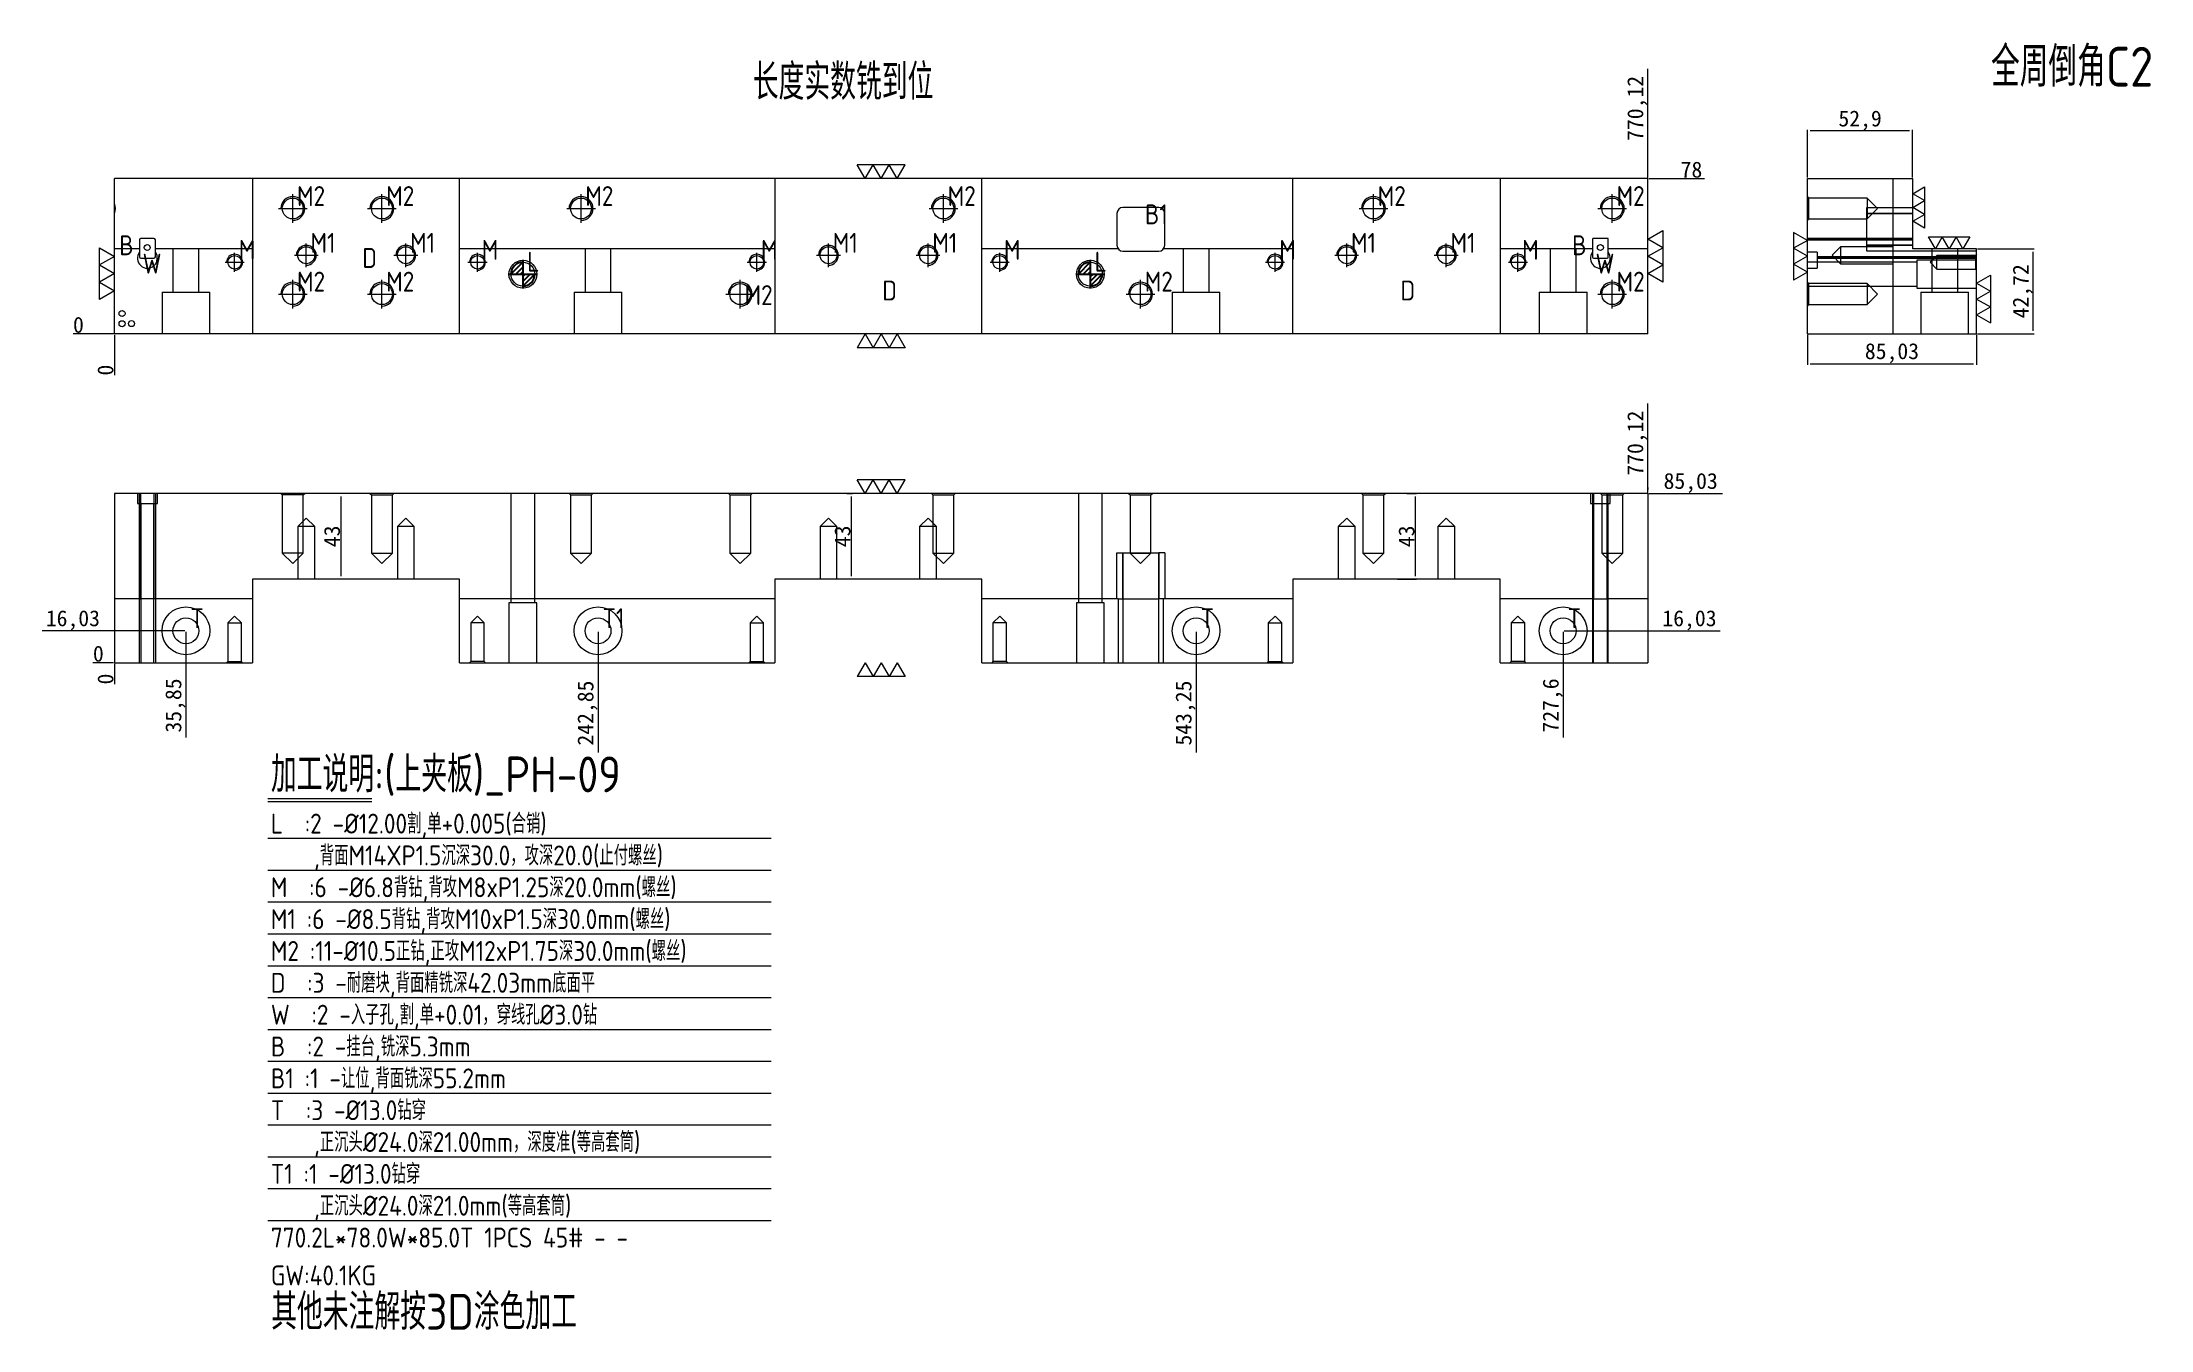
# Model space of a CAD drawing. Header units: millimetres. Extents: x 16975 to 18034, y 65591 to 66238.
import ezdxf

# ---------------------------------------------------------------- set-up
doc = ezdxf.new("R2010")
doc.units = ezdxf.units.MM
doc.linetypes.add('CENTER', pattern=[0])
doc.linetypes.add('DASHED', pattern=[0])
doc.layers.add('dim', color=4, linetype='Continuous')
doc.layers.add('dim_temp', color=161, linetype='Continuous', lineweight=9)
doc.layers.add('PH', color=7, linetype='Continuous', true_color=0xffffff)
doc.layers.add('U1', color=7, linetype='Continuous', true_color=0xffffff)
doc.styles.add('_PUG_ERP', font='txt')
doc.styles.add('gbenor', font='gbenor.shx', dxfattribs={"bigfont": 'gbcbig'})
doc.dimstyles.new('_PUG_ERP', dxfattribs={"dimtxt": 8, "dimasz": 1.5, "dimexe": 0.5, "dimexo": 0.5, "dimgap": 0.5, "dimtad": 1, "dimtxsty": '_PUG_ERP', "dimblk": 'CLOSEDBLANK', "dimcen": 0, "dimclrd": 4, "dimclre": 4, "dimclrt": 3, "dimazin": 3, "dimtfac": 1, "dimtmove": 0, "dimatfit": 3, "dimldrblk": 'CLOSEDBLANK', "dimlwd": 9, "dimlwe": 9})

msp = doc.modelspace()

# ---------------------------------------------------------------- texts
at = {"layer": 'dim', "color": 21, "lineweight": 18, "style": 'gbenor'}
for s, p in [('长度实数铣到位', (17332.194, 66209.184)), ('其他未注解按3D涂色加工', (17090.315, 65591.289))]:
    msp.add_text(s, height=18, dxfattribs=at).set_placement(p)
at = {"layer": 'dim', "color": 4, "lineweight": 18, "style": 'gbenor'}
for s, height, p in [('M2', 10, (17103.28, 66155.862)), ('M2', 10, (17148.08, 66155.862)), ('M2', 10, (17248.08, 66155.862)), ('M2', 10, (17430.08, 66155.862)), ('M2', 10, (17646.08, 66155.862)), ('M2', 10, (17766.08, 66155.862)), ('B1', 10, (17529.16, 66146.663)), ('B', 10, (17013.96, 66131.152)), ('M', 10, (17074.04, 66128.842)), ('M1', 10, (17110.06, 66132.352)), ('D', 10, (17136.05, 66124.759)), ('M1', 10, (17160.06, 66132.352)), ('M', 10, (17196.04, 66128.842)), ('M', 10, (17336.34, 66128.842)), ('M1', 10, (17372.36, 66132.352)), ('M1', 10, (17422.36, 66132.352)), ('M', 10, (17458.34, 66128.842)), ('M', 10, (17596.64, 66128.842)), ('M1', 10, (17632.66, 66132.352)), ('M1', 10, (17682.66, 66132.352)), ('M', 10, (17718.64, 66128.842)), ('B', 10, (17743.76, 66131.152)), ('W', 10, (17025.705, 66121.902)), ('L', 10, (17218.919, 66122.872)), ('L', 10, (17503.919, 66122.872)), ('W', 10, (17755.505, 66121.902)), ('M2', 10, (17103.28, 66112.862)), ('M2', 10, (17148.08, 66112.862)), ('M2', 10, (17328.08, 66106.112)), ('D', 10, (17397.26, 66108.402)), ('M2', 10, (17529.08, 66112.862)), ('D', 10, (17657.56, 66108.402)), ('M2', 10, (17766.08, 66112.862)), ('T', 10, (17049.75, 65943.761)), ('T1', 10, (17256.75, 65943.761)), ('T', 10, (17557.15, 65943.761)), ('T', 10, (17741.5, 65943.761)), ('加工说明:(上夹板)_PH-09', 18, (17090.178, 65861.289)), ('    ,背面M14XP1.5沉深30.0，攻深20.0(止付螺丝)', 10, (17090.146, 65824.574)), ('M  :6 -%%c6.8背钻,背攻M8xP1.25深20.0mm(螺丝)', 10, (17090.146, 65808.574)), ('M1 :6 -%%c8.5背钻,背攻M10xP1.5深30.0mm(螺丝)', 10, (17090.146, 65792.574)), ('M2 :11-%%c10.5正钻,正攻M12xP1.75深30.0mm(螺丝)', 10, (17090.146, 65776.574)), ('D  :3 -耐磨块,背面精铣深42.03mm底面平', 10, (17090.146, 65760.574)), ('B  :2 -挂台,铣深5.3mm', 10, (17090.146, 65728.574)), ('B1 :1 -让位,背面铣深55.2mm', 10, (17090.146, 65712.574)), ('T  :3 -%%c13.0钻穿', 10, (17090.146, 65696.574)), ('    ,正沉头%%c24.0深21.00mm，深度准(等高套筒)', 10, (17090.146, 65680.574)), ('T1 :1 -%%c13.0钻穿', 10, (17090.146, 65664.574)), ('    ,正沉头%%c24.0深21.0mm(等高套筒)', 10, (17090.146, 65648.574)), ('770.2L*78.0W*85.0T 1PCS 45# - - ', 10, (17090.146, 65632.574)), ('GW:40.1KG ', 10, (17090.146, 65613.574))]:
    msp.add_text(s, height=height, dxfattribs=at).set_placement(p)
at = {"layer": 'dim', "color": 1, "lineweight": 18, "style": 'gbenor'}
for s, p in [('L  :2 -%%c12.00割,单+0.005(合销)', (17090.146, 65840.574)), ('W  :2 -入子孔,割,单+0.01，穿线孔%%c3.0钻', (17090.146, 65744.574))]:
    msp.add_text(s, height=10, dxfattribs=at).set_placement(p)
at = {"layer": 'U1', "color": 3, "lineweight": 18, "style": 'gbenor'}
msp.add_text('全周倒角C2', height=20, dxfattribs=at).set_placement((17954.18, 66215.833))

# ---------------------------------------------------------------- blocks, each defined once
blk = doc.blocks.new('*D1268')
at = {"layer": 'Defpoints', "color": 0}
for p in [(17781.8, 66169.6), (17796.8, 66169.6), (17011.6, 66091.6)]:
    blk.add_point(p, dxfattribs=at)
at = {"layer": 'dim_temp', "color": 4, "lineweight": 9}
blk.add_line((17782.3, 66169.6), (17810.2, 66169.6), dxfattribs=at)
at = {"layer": 'dim_temp', "color": 3, "lineweight": 18, "insert": (17803.7, 66174.1), "char_height": 8, "attachment_point": 5, "style": '_PUG_ERP'}
blk.add_mtext('78', dxfattribs=at)
blk = doc.blocks.new('_ClosedBlank')
blk = doc.blocks.new('*D1269')
at = {"layer": 'Defpoints', "color": 0}
for p in [(16996.6, 66091.6), (17011.6, 66091.6), (17011.6, 66091.6)]:
    blk.add_point(p, dxfattribs=at)
at = {"layer": 'dim_temp', "color": 4, "lineweight": 9}
blk.add_line((17011.1, 66091.6), (16990.8, 66091.6), dxfattribs=at)
at = {"layer": 'dim_temp', "color": 3, "lineweight": 18, "insert": (16993.5, 66096.1), "char_height": 8, "attachment_point": 5, "style": '_PUG_ERP'}
blk.add_mtext('0', dxfattribs=at)
blk = doc.blocks.new('*D1270')
at = {"layer": 'Defpoints', "color": 0}
for p in [(17011.6, 66091.6), (17011.6, 66091.6), (17011.6, 66076.6)]:
    blk.add_point(p, dxfattribs=at)
at = {"layer": 'dim_temp', "color": 4, "lineweight": 9}
blk.add_line((17011.6, 66091.1), (17011.6, 66070.8), dxfattribs=at)
at = {"layer": 'dim_temp', "color": 3, "lineweight": 18, "insert": (17007.1, 66073.4), "char_height": 8, "attachment_point": 5, "rotation": 90, "style": '_PUG_ERP'}
blk.add_mtext('0', dxfattribs=at)
blk = doc.blocks.new('*D1271')
at = {"layer": 'Defpoints', "color": 0}
for p in [(17781.8, 66184.6), (17781.8, 66169.6), (17011.6, 66091.6)]:
    blk.add_point(p, dxfattribs=at)
at = {"layer": 'dim_temp', "color": 4, "lineweight": 9}
for p, q in [((17781.8, 66181.6), (17781.8, 66224.7)), ((17781.8, 66178.6), (17781.8, 66181.6)), ((17781.8, 66170.1), (17781.8, 66178.6))]:
    blk.add_line(p, q, dxfattribs=at)
at = {"layer": 'dim_temp', "color": 3, "lineweight": 18, "insert": (17776.5, 66204.9), "char_height": 8, "attachment_point": 5, "rotation": 90, "style": '_PUG_ERP'}
blk.add_mtext('770,12', dxfattribs=at)
blk = doc.blocks.new('*D1272')
at = {"layer": 'Defpoints', "color": 0}
for p in [(17739.2, 65942.4), (17786.8, 65942.4), (17011.6, 65926.4)]:
    blk.add_point(p, dxfattribs=at)
at = {"layer": 'dim_temp', "color": 4, "lineweight": 9}
blk.add_line((17739.7, 65942.4), (17818.1, 65942.4), dxfattribs=at)
at = {"layer": 'dim_temp', "color": 3, "lineweight": 18, "insert": (17802.7, 65947.7), "char_height": 8, "attachment_point": 5, "style": '_PUG_ERP'}
blk.add_mtext('16,03', dxfattribs=at)
blk = doc.blocks.new('*D1273')
at = {"layer": 'Defpoints', "color": 0}
for p in [(17781.8, 66011.4), (17786.8, 66011.4), (17011.6, 65926.4)]:
    blk.add_point(p, dxfattribs=at)
at = {"layer": 'dim_temp', "color": 4, "lineweight": 9}
blk.add_line((17782.3, 66011.4), (17819.3, 66011.4), dxfattribs=at)
at = {"layer": 'dim_temp', "color": 3, "lineweight": 18, "insert": (17803.3, 66016.7), "char_height": 8, "attachment_point": 5, "style": '_PUG_ERP'}
blk.add_mtext('85,03', dxfattribs=at)
blk = doc.blocks.new('*D1274')
at = {"layer": 'Defpoints', "color": 0}
for p in [(17006.6, 65926.4), (17011.6, 65926.4), (17011.6, 65926.4)]:
    blk.add_point(p, dxfattribs=at)
at = {"layer": 'dim_temp', "color": 4, "lineweight": 9}
blk.add_line((17011.1, 65926.4), (17000.8, 65926.4), dxfattribs=at)
at = {"layer": 'dim_temp', "color": 3, "lineweight": 18, "insert": (17003.5, 65930.9), "char_height": 8, "attachment_point": 5, "style": '_PUG_ERP'}
blk.add_mtext('0', dxfattribs=at)
blk = doc.blocks.new('*D1275')
at = {"layer": 'Defpoints', "color": 0}
for p in [(17006.6, 65942.4), (17047.5, 65942.4), (17011.6, 65926.4)]:
    blk.add_point(p, dxfattribs=at)
at = {"layer": 'dim_temp', "color": 4, "lineweight": 9}
blk.add_line((17047, 65942.4), (16975.3, 65942.4), dxfattribs=at)
at = {"layer": 'dim_temp', "color": 3, "lineweight": 18, "insert": (16990.7, 65947.7), "char_height": 8, "attachment_point": 5, "style": '_PUG_ERP'}
blk.add_mtext('16,03', dxfattribs=at)
blk = doc.blocks.new('*D1276')
at = {"layer": 'Defpoints', "color": 0}
for p in [(17739.2, 65942.4), (17011.6, 65926.4), (17739.2, 65921.4)]:
    blk.add_point(p, dxfattribs=at)
at = {"layer": 'dim_temp', "color": 4, "lineweight": 9}
blk.add_line((17739.2, 65941.9), (17739.2, 65888.9), dxfattribs=at)
at = {"layer": 'dim_temp', "color": 3, "lineweight": 18, "insert": (17734, 65904.9), "char_height": 8, "attachment_point": 5, "rotation": 90, "style": '_PUG_ERP'}
blk.add_mtext('727,6', dxfattribs=at)
blk = doc.blocks.new('*D1277')
at = {"layer": 'Defpoints', "color": 0}
for p in [(17554.9, 65942.4), (17011.6, 65926.4), (17554.9, 65921.4)]:
    blk.add_point(p, dxfattribs=at)
at = {"layer": 'dim_temp', "color": 4, "lineweight": 9}
blk.add_line((17554.9, 65941.9), (17554.9, 65881.3), dxfattribs=at)
at = {"layer": 'dim_temp', "color": 3, "lineweight": 18, "insert": (17549.6, 65901.1), "char_height": 8, "attachment_point": 5, "rotation": 90, "style": '_PUG_ERP'}
blk.add_mtext('543,25', dxfattribs=at)
blk = doc.blocks.new('*D1278')
at = {"layer": 'Defpoints', "color": 0}
for p in [(17254.5, 65942.4), (17011.6, 65926.4), (17254.5, 65921.4)]:
    blk.add_point(p, dxfattribs=at)
at = {"layer": 'dim_temp', "color": 4, "lineweight": 9}
blk.add_line((17254.5, 65941.9), (17254.5, 65881.3), dxfattribs=at)
at = {"layer": 'dim_temp', "color": 3, "lineweight": 18, "insert": (17249.2, 65901.1), "char_height": 8, "attachment_point": 5, "rotation": 90, "style": '_PUG_ERP'}
blk.add_mtext('242,85', dxfattribs=at)
blk = doc.blocks.new('*D1279')
at = {"layer": 'Defpoints', "color": 0}
for p in [(17047.5, 65942.4), (17011.6, 65926.4), (17047.5, 65921.4)]:
    blk.add_point(p, dxfattribs=at)
at = {"layer": 'dim_temp', "color": 4, "lineweight": 9}
blk.add_line((17047.5, 65941.9), (17047.5, 65888.9), dxfattribs=at)
at = {"layer": 'dim_temp', "color": 3, "lineweight": 18, "insert": (17042.2, 65904.9), "char_height": 8, "attachment_point": 5, "rotation": 90, "style": '_PUG_ERP'}
blk.add_mtext('35,85', dxfattribs=at)
blk = doc.blocks.new('*D1280')
at = {"layer": 'Defpoints', "color": 0}
for p in [(17011.6, 65926.4), (17011.6, 65926.4), (17011.6, 65921.4)]:
    blk.add_point(p, dxfattribs=at)
at = {"layer": 'dim_temp', "color": 4, "lineweight": 9}
blk.add_line((17011.6, 65925.9), (17011.6, 65915.6), dxfattribs=at)
at = {"layer": 'dim_temp', "color": 3, "lineweight": 18, "insert": (17007.1, 65918.2), "char_height": 8, "attachment_point": 5, "rotation": 90, "style": '_PUG_ERP'}
blk.add_mtext('0', dxfattribs=at)
blk = doc.blocks.new('*D1281')
at = {"layer": 'Defpoints', "color": 0}
for p in [(17781.8, 66016.4), (17781.8, 66011.4), (17011.6, 65926.4)]:
    blk.add_point(p, dxfattribs=at)
at = {"layer": 'dim_temp', "color": 4, "lineweight": 9}
for p, q in [((17781.8, 66013.4), (17781.8, 66056.6)), ((17781.8, 66011.9), (17781.8, 66014.4)), ((17781.8, 66014.4), (17781.8, 66013.4))]:
    blk.add_line(p, q, dxfattribs=at)
at = {"layer": 'dim_temp', "color": 3, "lineweight": 18, "insert": (17776.5, 66036.7), "char_height": 8, "attachment_point": 5, "rotation": 90, "style": '_PUG_ERP'}
blk.add_mtext('770,12', dxfattribs=at)
blk = doc.blocks.new('*D1282')
at = {"layer": 'Defpoints', "color": 0}
for p in [(17861.9, 66091.6), (17946.9, 66091.6), (17946.9, 66076.6)]:
    blk.add_point(p, dxfattribs=at)
at = {"layer": 'dim_temp', "color": 4, "lineweight": 9}
for p, q in [((17861.9, 66091.1), (17861.9, 66076.1)), ((17946.9, 66091.1), (17946.9, 66076.1)), ((17863.4, 66076.6), (17945.4, 66076.6))]:
    blk.add_line(p, q, dxfattribs=at)
at = {"layer": 'dim_temp', "color": 3, "lineweight": 18, "insert": (17904.4, 66081.9), "char_height": 8, "attachment_point": 5, "style": '_PUG_ERP'}
blk.add_mtext('85,03', dxfattribs=at)
blk = doc.blocks.new('pg_hx_L0')
at = {"color": 230}
for p, q in [((-0.6, 0), (0.6, 0)), ((-0.5, -0.003), (0, 0.497)), ((-0.3, 0), (0, 0.3)), ((-0.1, 0), (0, 0.1)), ((0, 0.6), (0, -0.6)), ((0.5, 0.003), (0, -0.497)), ((0.1, 0), (0, -0.1)), ((0.3, 0), (0, -0.3))]:
    blk.add_line(p, q, dxfattribs=at)
for start, end in [(90, 180), (270, 0)]:
    blk.add_arc((0, 0), 0.5, start, end, dxfattribs=at)
blk = doc.blocks.new('pg_hx_LLL0')
blk.add_blockref('pg_hx_L0', (0, 0))
blk = doc.blocks.new('*D1283')
at = {"layer": 'Defpoints', "color": 0}
for p in [(17660.2, 66011.4), (17665.1, 66011.4), (17655.5, 65968.4)]:
    blk.add_point(p, dxfattribs=at)
at = {"layer": 'dim_temp', "color": 4, "lineweight": 9}
for p, q in [((17660.7, 66011.4), (17665.6, 66011.4)), ((17665.1, 65969.9), (17665.1, 66009.9)), ((17656, 65968.4), (17665.6, 65968.4))]:
    blk.add_line(p, q, dxfattribs=at)
at = {"layer": 'dim_temp', "color": 3, "lineweight": 18, "insert": (17660.6, 65989.9), "char_height": 8, "attachment_point": 5, "rotation": 90, "style": '_PUG_ERP'}
blk.add_mtext('43', dxfattribs=at)
blk = doc.blocks.new('*D1284')
at = {"layer": 'Defpoints', "color": 0}
for p in [(17378.9, 66011.4), (17381.8, 66011.4), (17395.2, 65968.4)]:
    blk.add_point(p, dxfattribs=at)
at = {"layer": 'dim_temp', "color": 4, "lineweight": 9}
for p, q in [((17379.4, 66011.4), (17382.3, 66011.4)), ((17381.8, 65969.9), (17381.8, 66009.9)), ((17394.7, 65968.4), (17381.3, 65968.4))]:
    blk.add_line(p, q, dxfattribs=at)
at = {"layer": 'dim_temp', "color": 3, "lineweight": 18, "insert": (17377.3, 65989.9), "char_height": 8, "attachment_point": 5, "rotation": 90, "style": '_PUG_ERP'}
blk.add_mtext('43', dxfattribs=at)
blk = doc.blocks.new('*D1285')
at = {"layer": 'Defpoints', "color": 0}
for p in [(17125.4, 66011.4), (17131.1, 66011.4), (17137.6, 65968.4)]:
    blk.add_point(p, dxfattribs=at)
at = {"layer": 'dim_temp', "color": 4, "lineweight": 9}
for p, q in [((17130.6, 66011.4), (17124.9, 66011.4)), ((17125.4, 65969.9), (17125.4, 66009.9)), ((17137.1, 65968.4), (17124.9, 65968.4))]:
    blk.add_line(p, q, dxfattribs=at)
at = {"layer": 'dim_temp', "color": 3, "lineweight": 18, "insert": (17120.9, 65989.9), "char_height": 8, "attachment_point": 5, "rotation": 90, "style": '_PUG_ERP'}
blk.add_mtext('43', dxfattribs=at)
blk = doc.blocks.new('*D1286')
at = {"layer": 'Defpoints', "color": 0}
for p in [(17861.9, 66193.6), (17861.9, 66169.6), (17914.8, 66169.6)]:
    blk.add_point(p, dxfattribs=at)
at = {"layer": 'dim_temp', "color": 4, "lineweight": 9}
for p, q in [((17861.9, 66170.1), (17861.9, 66194.1)), ((17913.3, 66193.6), (17863.4, 66193.6)), ((17914.8, 66170.1), (17914.8, 66194.1))]:
    blk.add_line(p, q, dxfattribs=at)
at = {"layer": 'dim_temp', "color": 3, "lineweight": 18, "insert": (17888.4, 66198.8), "char_height": 8, "attachment_point": 5, "style": '_PUG_ERP'}
blk.add_mtext('52,9', dxfattribs=at)
blk = doc.blocks.new('*D1287')
at = {"layer": 'Defpoints', "color": 0}
for p in [(17946.9, 66134.3), (17975.4, 66134.3), (17946.9, 66091.6)]:
    blk.add_point(p, dxfattribs=at)
at = {"layer": 'dim_temp', "color": 4, "lineweight": 9}
for p, q in [((17947.4, 66134.3), (17975.9, 66134.3)), ((17975.4, 66093.1), (17975.4, 66132.8)), ((17947.4, 66091.6), (17975.9, 66091.6))]:
    blk.add_line(p, q, dxfattribs=at)
at = {"layer": 'dim_temp', "color": 3, "lineweight": 18, "insert": (17970.1, 66113), "char_height": 8, "attachment_point": 5, "rotation": 90, "style": '_PUG_ERP'}
blk.add_mtext('42,72', dxfattribs=at)

# ---------------------------------------------------------------- dimensions: what is measured, and where the dimension line sits
at = {"layer": 'dim_temp', "lineweight": 18}
for feature_location, offset, dtype, origin, picture, middle in [((17781.754, 66169.597), (0, 15), 1, (17011.635, 66091.597), '*D1271', (17776.492, 66204.907)), ((17781.754, 66169.597), (15, 0), 0, (17011.635, 66091.597), '*D1268', (17803.73, 66174.097)), ((17011.634500826, 66091.597136086), (-15, 0), 0, (17011.634500826, 66091.597136086), '*D1269', (16993.46783416, 66096.097136086)), ((17011.634500826, 66091.597136086), (0, -15), 1, (17011.634500826, 66091.597136086), '*D1270', (17007.134500826, 66073.430469419)), ((17781.754, 66011.436), (0, 5), 1, (17011.635, 65926.406), '*D1281', (17776.492, 66036.746)), ((17781.754, 66011.436), (5, 0), 0, (17011.635, 65926.406), '*D1273', (17803.254, 66016.698)), ((17047.485, 65942.436), (-40.85, 0), 0, (17011.635, 65926.406), '*D1275', (16990.706, 65947.698)), ((17739.235, 65942.436), (47.519, 0), 0, (17011.635, 65926.406), '*D1272', (17802.682, 65947.698)), ((17011.634500826, 65926.406173086), (-5, 0), 0, (17011.634500826, 65926.406173086), '*D1274', (17003.46783416, 65930.906173086)), ((17739.235, 65942.436), (0, -21.03), 1, (17011.635, 65926.406), '*D1276', (17733.973, 65904.906)), ((17554.885, 65942.436), (0, -21.03), 1, (17011.635, 65926.406), '*D1277', (17549.623, 65901.097)), ((17254.485, 65942.436), (0, -21.03), 1, (17011.635, 65926.406), '*D1278', (17249.223, 65901.097)), ((17047.485, 65942.436), (0, -21.03), 1, (17011.635, 65926.406), '*D1279', (17042.223, 65904.906)), ((17011.634500826, 65926.406173086), (0, -5), 1, (17011.634500826, 65926.406173086), '*D1280', (17007.134500826, 65918.239506419))]:
    dim = msp.add_ordinate_dim(feature_location=feature_location, offset=offset, dtype=dtype, origin=origin, dimstyle='_PUG_ERP', dxfattribs=at)
    dim.commit()
    dim.dimension.update_dxf_attribs({"geometry": picture, "text_midpoint": middle})
for base, p1, p2, picture, middle in [((17861.915, 66193.585), (17914.815, 66169.597), (17861.915, 66169.597), '*D1286', (17888.365, 66198.847)), ((17946.945, 66076.597), (17861.915, 66091.597), (17946.945, 66091.597), '*D1282', (17904.43, 66081.859))]:
    dim = msp.add_linear_dim(base=base, p1=p1, p2=p2, dimstyle='_PUG_ERP', dxfattribs=at)
    dim.commit()
    dim.dimension.update_dxf_attribs({"geometry": picture, "text_midpoint": middle})
for base, p1, p2, picture, middle in [((17975.384, 66134.317), (17946.945, 66091.597), (17946.945, 66134.317), '*D1287', (17970.122, 66112.957)), ((17125.373, 66011.436), (17137.617, 65968.436), (17131.087, 66011.436), '*D1285', (17120.873, 65989.936)), ((17381.761, 66011.436), (17395.235, 65968.436), (17378.904, 66011.436), '*D1284', (17377.261, 65989.936)), ((17665.054, 66011.436), (17655.535, 65968.436), (17660.157, 66011.436), '*D1283', (17660.554, 65989.936))]:
    dim = msp.add_linear_dim(base=base, p1=p1, p2=p2, angle=90, dimstyle='_PUG_ERP', dxfattribs=at)
    dim.commit()
    dim.dimension.update_dxf_attribs({"geometry": picture, "text_midpoint": middle})

# ---------------------------------------------------------------- linework, layer by layer
at = {"layer": 'dim', "color": 20, "linetype": 'Continuous', "lineweight": 18}
for p, q in [((17388.694, 66169.597), (17384.694, 66176.525)), ((17408.694, 66176.525), (17384.694, 66176.525)), ((17388.694, 66169.597), (17392.694, 66176.525)), ((17396.694, 66169.597), (17392.694, 66176.525)), ((17396.694, 66169.597), (17400.694, 66176.525)), ((17404.694, 66169.597), (17400.694, 66176.525)), ((17404.694, 66169.597), (17408.694, 66176.525)), ((17861.915, 66138.597), (17854.987, 66142.597)), ((17854.987, 66142.597), (17854.987, 66118.597)), ((17861.915, 66138.597), (17854.987, 66134.597)), ((17861.915, 66130.597), (17854.987, 66134.597)), ((17861.915, 66130.597), (17854.987, 66126.597)), ((17861.915, 66122.597), (17854.987, 66126.597)), ((17861.915, 66122.597), (17854.987, 66118.597)), ((17946.945, 66117.123), (17953.873, 66121.123)), ((17946.945, 66117.123), (17953.873, 66113.123)), ((17946.945, 66109.123), (17953.873, 66113.123)), ((17953.873, 66121.123), (17953.873, 66097.123)), ((17946.945, 66109.123), (17953.873, 66105.123)), ((17946.945, 66101.123), (17953.873, 66105.123)), ((17388.694, 66091.597), (17384.694, 66084.669)), ((17388.694, 66091.597), (17392.694, 66084.669)), ((17396.694, 66091.597), (17392.694, 66084.669)), ((17396.694, 66091.597), (17400.694, 66084.669)), ((17404.694, 66091.597), (17400.694, 66084.669)), ((17404.694, 66091.597), (17408.694, 66084.669)), ((17946.945, 66101.123), (17953.873, 66097.123)), ((17408.694, 66084.669), (17384.694, 66084.669)), ((17388.694, 66011.436), (17384.694, 66018.364)), ((17408.694, 66018.364), (17384.694, 66018.364)), ((17388.694, 66011.436), (17392.694, 66018.364)), ((17396.694, 66011.436), (17392.694, 66018.364)), ((17396.694, 66011.436), (17400.694, 66018.364)), ((17404.694, 66011.436), (17400.694, 66018.364)), ((17404.694, 66011.436), (17408.694, 66018.364)), ((17388.694, 65926.406), (17384.694, 65919.478)), ((17388.694, 65926.406), (17392.694, 65919.478)), ((17396.694, 65926.406), (17392.694, 65919.478)), ((17396.694, 65926.406), (17400.694, 65919.478)), ((17404.694, 65926.406), (17400.694, 65919.478)), ((17404.694, 65926.406), (17408.694, 65919.478)), ((17408.694, 65919.478), (17384.694, 65919.478))]:
    msp.add_line(p, q, dxfattribs=at)
at = {"layer": 'dim', "color": 8, "linetype": 'Continuous', "lineweight": 18}
for p, q in [((17088.646, 65858.182), (17140.81, 65858.182)), ((17088.646, 65856.682), (17140.81, 65856.682)), ((17088.646, 65838.182), (17341.366, 65838.182)), ((17088.646, 65822.182), (17341.366, 65822.182)), ((17088.646, 65806.182), (17341.366, 65806.182)), ((17088.646, 65790.182), (17341.366, 65790.182)), ((17088.646, 65774.182), (17341.366, 65774.182)), ((17088.646, 65758.182), (17341.366, 65758.182)), ((17088.646, 65742.182), (17341.366, 65742.182)), ((17088.646, 65726.182), (17341.366, 65726.182)), ((17088.646, 65710.182), (17341.366, 65710.182)), ((17088.646, 65694.182), (17341.366, 65694.182)), ((17088.646, 65678.182), (17341.366, 65678.182)), ((17088.646, 65662.182), (17341.366, 65662.182)), ((17088.646, 65646.182), (17341.366, 65646.182))]:
    msp.add_line(p, q, dxfattribs=at)
at = {"layer": 'dim', "lineweight": 18}
for points in [[(17920.815, 66144.716), (17914.815, 66148.18), (17920.815, 66151.644), (17914.815, 66155.108), (17920.815, 66158.572), (17914.815, 66162.036), (17920.815, 66165.5), (17920.815, 66144.716)], [(17004.135, 66134.889), (17011.635, 66130.558), (17004.135, 66126.228), (17011.635, 66121.898), (17004.135, 66117.568), (17011.635, 66113.238), (17004.135, 66108.908), (17004.135, 66134.889)], [(17789.254, 66117.607), (17781.754, 66121.937), (17789.254, 66126.267), (17781.754, 66130.597), (17789.254, 66134.927), (17781.754, 66139.257), (17789.254, 66143.588), (17789.254, 66117.607)], [(17943.549, 66140.317), (17940.085, 66134.317), (17936.62, 66140.317), (17933.156, 66134.317), (17929.692, 66140.317), (17926.228, 66134.317), (17922.764, 66140.317), (17943.549, 66140.317)]]:
    msp.add_lwpolyline(points, close=True, dxfattribs=at)
for centre in [(17015.402, 66101.854), (17015.402, 66096.685), (17020.144, 66096.792)]:
    msp.add_circle(centre, 1.523, dxfattribs=at)
at = {"layer": 'PH', "color": 135, "linetype": 'Continuous', "lineweight": 18}
for p, q in [((17011.635, 66156.995), (17011.635, 66169.597)), ((17781.754, 66169.597), (17011.635, 66169.597)), ((17781.754, 66091.597), (17781.754, 66169.597)), ((17861.915, 66169.597), (17914.815, 66169.597)), ((17861.915, 66091.597), (17861.915, 66169.597)), ((17914.815, 66134.317), (17914.815, 66169.597)), ((17011.635, 66091.597), (17011.635, 66152.199)), ((17946.945, 66134.317), (17914.815, 66134.317)), ((17946.945, 66091.597), (17946.945, 66134.317)), ((17781.754, 66091.597), (17011.635, 66091.597)), ((17861.915, 66091.597), (17946.945, 66091.597)), ((17781.754, 66011.436), (17011.635, 66011.436)), ((17011.635, 66011.436), (17011.635, 65926.406)), ((17781.754, 66011.436), (17781.754, 65926.406)), ((17080.935, 65968.436), (17080.935, 65926.406)), ((17184.935, 65926.406), (17184.935, 65968.436)), ((17343.235, 65968.436), (17343.235, 65926.406)), ((17447.235, 65926.406), (17447.235, 65968.436)), ((17603.535, 65968.436), (17603.535, 65926.406)), ((17707.535, 65926.406), (17707.535, 65968.436)), ((17011.635, 65926.406), (17080.935, 65926.406)), ((17184.935, 65926.406), (17343.235, 65926.406)), ((17447.235, 65926.406), (17603.535, 65926.406)), ((17707.535, 65926.406), (17781.754, 65926.406))]:
    msp.add_line(p, q, dxfattribs=at)
at = {"layer": 'PH', "color": 2, "linetype": 'DASHED', "lineweight": 13, "ltscale": 0.740879}
for p, q in [((17080.935, 66169.597), (17080.935, 66091.597)), ((17184.935, 66091.597), (17184.935, 66169.597)), ((17343.235, 66169.597), (17343.235, 66091.597)), ((17447.235, 66091.597), (17447.235, 66169.597)), ((17603.535, 66091.597), (17603.535, 66169.597)), ((17707.535, 66169.597), (17707.535, 66091.597)), ((17904.915, 66169.597), (17904.915, 66091.597))]:
    msp.add_line(p, q, dxfattribs=at)
at = {"layer": 'PH', "color": 1, "linetype": 'CENTER', "lineweight": 18, "ltscale": 0.740879}
for p, q in [((17101.135, 66147.397), (17101.135, 66161.797)), ((17145.935, 66147.397), (17145.935, 66161.797)), ((17245.935, 66147.397), (17245.935, 66161.797)), ((17427.935, 66147.397), (17427.935, 66161.797)), ((17643.935, 66147.397), (17643.935, 66161.797)), ((17763.935, 66147.397), (17763.935, 66161.797)), ((17093.935, 66154.597), (17108.335, 66154.597)), ((17138.735, 66154.597), (17153.135, 66154.597)), ((17238.735, 66154.597), (17253.135, 66154.597)), ((17420.735, 66154.597), (17435.135, 66154.597)), ((17636.735, 66154.597), (17651.135, 66154.597)), ((17756.735, 66154.597), (17771.135, 66154.597)), ((17107.935, 66125.097), (17107.935, 66137.097)), ((17157.935, 66125.097), (17157.935, 66137.097)), ((17370.235, 66125.097), (17370.235, 66137.097)), ((17420.235, 66125.097), (17420.235, 66137.097)), ((17630.535, 66125.097), (17630.535, 66137.097)), ((17680.535, 66125.097), (17680.535, 66137.097)), ((17067.135, 66127.597), (17076.735, 66127.597)), ((17071.935, 66122.797), (17071.935, 66132.397)), ((17101.935, 66131.097), (17113.935, 66131.097)), ((17151.935, 66131.097), (17163.935, 66131.097)), ((17189.135, 66127.597), (17198.735, 66127.597)), ((17193.935, 66122.797), (17193.935, 66132.397)), ((17329.435, 66127.597), (17339.035, 66127.597)), ((17334.235, 66122.797), (17334.235, 66132.397)), ((17364.235, 66131.097), (17376.235, 66131.097)), ((17414.235, 66131.097), (17426.235, 66131.097)), ((17451.435, 66127.597), (17461.035, 66127.597)), ((17456.235, 66122.797), (17456.235, 66132.397)), ((17589.735, 66127.597), (17599.335, 66127.597)), ((17594.535, 66122.797), (17594.535, 66132.397)), ((17624.535, 66131.097), (17636.535, 66131.097)), ((17674.535, 66131.097), (17686.535, 66131.097)), ((17711.735, 66127.597), (17721.335, 66127.597)), ((17716.535, 66122.797), (17716.535, 66132.397)), ((17101.135, 66104.397), (17101.135, 66118.797)), ((17145.935, 66104.397), (17145.935, 66118.797)), ((17325.935, 66104.397), (17325.935, 66118.797)), ((17526.935, 66104.397), (17526.935, 66118.797)), ((17763.935, 66104.397), (17763.935, 66118.797)), ((17093.935, 66111.597), (17108.335, 66111.597)), ((17138.735, 66111.597), (17153.135, 66111.597)), ((17318.735, 66111.597), (17333.135, 66111.597)), ((17519.735, 66111.597), (17534.135, 66111.597)), ((17756.735, 66111.597), (17771.135, 66111.597))]:
    msp.add_line(p, q, dxfattribs=at)
at = {"layer": 'PH', "color": 31, "linetype": 'DASHED', "lineweight": 13, "ltscale": 0.740879}
for p, q in [((17536.135, 66155.108), (17518.135, 66155.108)), ((17891.715, 66152.108), (17891.715, 66155.108)), ((17515.135, 66152.108), (17515.135, 66136.108)), ((17539.135, 66136.108), (17539.135, 66152.108)), ((17891.715, 66136.108), (17891.715, 66152.108)), ((17040.984, 66134.317), (17040.984, 66112.597)), ((17053.986, 66112.597), (17053.986, 66134.317)), ((17247.984, 66134.317), (17247.984, 66112.597)), ((17260.986, 66112.597), (17260.986, 66134.317)), ((17548.384, 66134.317), (17548.384, 66112.597)), ((17561.386, 66112.597), (17561.386, 66134.317)), ((17732.734, 66134.317), (17732.734, 66112.597)), ((17745.736, 66112.597), (17745.736, 66134.317)), ((17891.715, 66133.108), (17891.715, 66136.108)), ((17924.414, 66134.317), (17924.414, 66112.597)), ((17937.416, 66112.597), (17937.416, 66134.317)), ((17518.135, 66133.108), (17536.135, 66133.108)), ((17866.915, 66132.597), (17866.915, 66124.597)), ((17035.483, 66112.597), (17035.483, 66091.597)), ((17035.483, 66112.597), (17059.486, 66112.597)), ((17059.486, 66091.597), (17059.486, 66112.597)), ((17242.483, 66112.597), (17242.483, 66091.597)), ((17242.483, 66112.597), (17266.486, 66112.597)), ((17266.486, 66091.597), (17266.486, 66112.597)), ((17542.883, 66112.597), (17542.883, 66091.597)), ((17542.883, 66112.597), (17566.886, 66112.597)), ((17566.886, 66091.597), (17566.886, 66112.597)), ((17727.233, 66112.597), (17727.233, 66091.597)), ((17727.233, 66112.597), (17751.236, 66112.597)), ((17751.236, 66091.597), (17751.236, 66112.597)), ((17918.913, 66112.597), (17918.913, 66091.597)), ((17918.913, 66112.597), (17942.916, 66112.597)), ((17942.916, 66091.597), (17942.916, 66112.597)), ((17023.135, 66006.436), (17033.135, 66006.436)), ((17752.935, 66006.436), (17762.935, 66006.436)), ((17515.135, 65981.636), (17518.135, 65981.636)), ((17518.135, 65981.636), (17536.135, 65981.636)), ((17539.135, 65981.636), (17536.135, 65981.636))]:
    msp.add_line(p, q, dxfattribs=at)
at = {"layer": 'PH', "color": 5, "linetype": 'DASHED', "lineweight": 13, "ltscale": 0.740879}
for p, q in [((17862.662, 66159.85), (17861.915, 66160.597)), ((17891.915, 66159.85), (17862.662, 66159.85)), ((17862.662, 66149.344), (17862.662, 66159.85)), ((17897.168, 66154.597), (17891.915, 66159.85)), ((17891.915, 66159.85), (17891.915, 66149.344)), ((17861.915, 66148.597), (17862.662, 66149.344)), ((17862.662, 66149.344), (17891.915, 66149.344)), ((17891.915, 66149.344), (17897.168, 66154.597)), ((17878.588, 66135.35), (17874.335, 66131.097)), ((17904.915, 66135.35), (17878.588, 66135.35)), ((17878.588, 66135.35), (17878.588, 66131.097)), ((17874.335, 66131.097), (17878.588, 66126.844)), ((17878.588, 66131.097), (17878.588, 66126.844)), ((17878.588, 66126.844), (17904.915, 66126.844)), ((17926.945, 66131), (17923.542, 66127.597)), ((17923.542, 66127.597), (17926.945, 66124.194)), ((17946.348, 66131), (17926.945, 66131)), ((17926.945, 66127.597), (17926.945, 66131)), ((17926.945, 66124.194), (17926.945, 66127.597)), ((17926.945, 66124.194), (17946.348, 66124.194)), ((17946.945, 66131.597), (17946.348, 66131)), ((17946.348, 66131), (17946.348, 66127.597)), ((17946.348, 66127.597), (17946.348, 66124.194)), ((17946.348, 66124.194), (17946.945, 66123.597)), ((17862.662, 66116.85), (17861.915, 66117.597)), ((17891.915, 66116.85), (17862.662, 66116.85)), ((17862.662, 66106.344), (17862.662, 66116.85)), ((17897.168, 66111.597), (17891.915, 66116.85)), ((17891.915, 66116.85), (17891.915, 66106.344)), ((17861.915, 66105.597), (17862.662, 66106.344)), ((17862.662, 66106.344), (17891.915, 66106.344)), ((17891.915, 66106.344), (17897.168, 66111.597)), ((17011.635, 66010.936), (17012.135, 66011.436)), ((17095.135, 66011.436), (17095.882, 66010.689)), ((17095.882, 66010.689), (17095.882, 65981.436)), ((17106.388, 66010.689), (17095.882, 66010.689)), ((17106.388, 66010.689), (17107.135, 66011.436)), ((17106.388, 65981.436), (17106.388, 66010.689)), ((17139.935, 66011.436), (17140.682, 66010.689)), ((17140.682, 66010.689), (17140.682, 65981.436)), ((17140.682, 66010.689), (17151.188, 66010.689)), ((17151.188, 66010.689), (17151.935, 66011.436)), ((17151.188, 65981.436), (17151.188, 66010.689)), ((17239.935, 66011.436), (17240.682, 66010.689)), ((17240.682, 66010.689), (17240.682, 65981.436)), ((17240.682, 66010.689), (17251.188, 66010.689)), ((17251.188, 66010.689), (17251.935, 66011.436)), ((17251.188, 65981.436), (17251.188, 66010.689)), ((17319.935, 66011.436), (17320.682, 66010.689)), ((17320.682, 66010.689), (17320.682, 65981.436)), ((17320.682, 66010.689), (17331.188, 66010.689)), ((17331.188, 66010.689), (17331.935, 66011.436)), ((17331.188, 65981.436), (17331.188, 66010.689)), ((17421.935, 66011.436), (17422.682, 66010.689)), ((17422.682, 66010.689), (17422.682, 65981.436)), ((17422.682, 66010.689), (17433.188, 66010.689)), ((17433.188, 66010.689), (17433.935, 66011.436)), ((17433.188, 65981.436), (17433.188, 66010.689)), ((17520.935, 66011.436), (17521.682, 66010.689)), ((17521.682, 66010.689), (17521.682, 65981.436)), ((17521.682, 66010.689), (17532.188, 66010.689)), ((17532.188, 66010.689), (17532.935, 66011.436)), ((17532.188, 65981.436), (17532.188, 66010.689)), ((17637.935, 66011.436), (17638.682, 66010.689)), ((17638.682, 66010.689), (17638.682, 65981.436)), ((17638.682, 66010.689), (17649.188, 66010.689)), ((17649.188, 66010.689), (17649.935, 66011.436)), ((17649.188, 65981.436), (17649.188, 66010.689)), ((17757.935, 66011.436), (17758.682, 66010.689)), ((17758.682, 66010.689), (17758.682, 65981.436)), ((17758.682, 66010.689), (17769.188, 66010.689)), ((17769.188, 66010.689), (17769.935, 66011.436)), ((17769.188, 65981.436), (17769.188, 66010.689)), ((17107.935, 65999.016), (17103.682, 65994.763)), ((17112.188, 65994.763), (17107.935, 65999.016)), ((17157.935, 65999.016), (17153.682, 65994.763)), ((17162.188, 65994.763), (17157.935, 65999.016)), ((17370.235, 65999.016), (17365.982, 65994.763)), ((17374.488, 65994.763), (17370.235, 65999.016)), ((17420.235, 65999.016), (17415.982, 65994.763)), ((17424.488, 65994.763), (17420.235, 65999.016)), ((17630.535, 65999.016), (17626.282, 65994.763)), ((17634.788, 65994.763), (17630.535, 65999.016)), ((17680.535, 65999.016), (17676.282, 65994.763)), ((17684.788, 65994.763), (17680.535, 65999.016)), ((17103.682, 65994.763), (17103.682, 65968.436)), ((17112.188, 65994.763), (17103.682, 65994.763)), ((17112.188, 65968.436), (17112.188, 65994.763)), ((17153.682, 65994.763), (17153.682, 65968.436)), ((17162.188, 65994.763), (17153.682, 65994.763)), ((17162.188, 65968.436), (17162.188, 65994.763)), ((17365.982, 65994.763), (17365.982, 65968.436)), ((17374.488, 65994.763), (17365.982, 65994.763)), ((17374.488, 65968.436), (17374.488, 65994.763)), ((17415.982, 65994.763), (17415.982, 65968.436)), ((17424.488, 65994.763), (17415.982, 65994.763)), ((17424.488, 65968.436), (17424.488, 65994.763)), ((17626.282, 65994.763), (17626.282, 65968.436)), ((17634.788, 65994.763), (17626.282, 65994.763)), ((17634.788, 65968.436), (17634.788, 65994.763)), ((17676.282, 65994.763), (17676.282, 65968.436)), ((17684.788, 65994.763), (17676.282, 65994.763)), ((17684.788, 65968.436), (17684.788, 65994.763)), ((17095.882, 65981.436), (17101.135, 65976.183)), ((17106.388, 65981.436), (17095.882, 65981.436)), ((17101.135, 65976.183), (17106.388, 65981.436)), ((17140.682, 65981.436), (17145.935, 65976.183)), ((17140.682, 65981.436), (17151.188, 65981.436)), ((17145.935, 65976.183), (17151.188, 65981.436)), ((17240.682, 65981.436), (17245.935, 65976.183)), ((17240.682, 65981.436), (17251.188, 65981.436)), ((17245.935, 65976.183), (17251.188, 65981.436)), ((17320.682, 65981.436), (17325.935, 65976.183)), ((17320.682, 65981.436), (17331.188, 65981.436)), ((17325.935, 65976.183), (17331.188, 65981.436)), ((17422.682, 65981.436), (17427.935, 65976.183)), ((17422.682, 65981.436), (17433.188, 65981.436)), ((17427.935, 65976.183), (17433.188, 65981.436)), ((17521.682, 65981.436), (17526.935, 65976.183)), ((17521.682, 65981.436), (17532.188, 65981.436)), ((17526.935, 65976.183), (17532.188, 65981.436)), ((17638.682, 65981.436), (17643.935, 65976.183)), ((17638.682, 65981.436), (17649.188, 65981.436)), ((17643.935, 65976.183), (17649.188, 65981.436)), ((17758.682, 65981.436), (17763.935, 65976.183)), ((17758.682, 65981.436), (17769.188, 65981.436)), ((17763.935, 65976.183), (17769.188, 65981.436)), ((17071.935, 65949.809), (17068.532, 65946.406)), ((17068.532, 65946.406), (17068.532, 65927.003)), ((17068.532, 65946.406), (17075.338, 65946.406)), ((17075.338, 65946.406), (17071.935, 65949.809)), ((17075.338, 65927.003), (17075.338, 65946.406)), ((17193.935, 65949.809), (17190.532, 65946.406)), ((17190.532, 65946.406), (17190.532, 65927.003)), ((17197.338, 65946.406), (17190.532, 65946.406)), ((17197.338, 65946.406), (17193.935, 65949.809)), ((17197.338, 65927.003), (17197.338, 65946.406)), ((17334.235, 65949.809), (17330.832, 65946.406)), ((17330.832, 65946.406), (17330.832, 65927.003)), ((17330.832, 65946.406), (17337.638, 65946.406)), ((17337.638, 65946.406), (17334.235, 65949.809)), ((17337.638, 65927.003), (17337.638, 65946.406)), ((17456.235, 65949.809), (17452.832, 65946.406)), ((17452.832, 65946.406), (17452.832, 65927.003)), ((17459.638, 65946.406), (17452.832, 65946.406)), ((17459.638, 65946.406), (17456.235, 65949.809)), ((17459.638, 65927.003), (17459.638, 65946.406)), ((17594.535, 65949.809), (17591.132, 65946.406)), ((17591.132, 65946.406), (17591.132, 65927.003)), ((17591.132, 65946.406), (17597.938, 65946.406)), ((17597.938, 65946.406), (17594.535, 65949.809)), ((17597.938, 65927.003), (17597.938, 65946.406)), ((17716.535, 65949.809), (17713.132, 65946.406)), ((17713.132, 65946.406), (17713.132, 65927.003)), ((17719.938, 65946.406), (17713.132, 65946.406)), ((17719.938, 65946.406), (17716.535, 65949.809)), ((17719.938, 65927.003), (17719.938, 65946.406)), ((17068.532, 65927.003), (17067.935, 65926.406)), ((17068.532, 65927.003), (17075.338, 65927.003)), ((17075.935, 65926.406), (17075.338, 65927.003)), ((17190.532, 65927.003), (17189.935, 65926.406)), ((17197.338, 65927.003), (17190.532, 65927.003)), ((17197.935, 65926.406), (17197.338, 65927.003)), ((17330.832, 65927.003), (17330.235, 65926.406)), ((17330.832, 65927.003), (17337.638, 65927.003)), ((17338.235, 65926.406), (17337.638, 65927.003)), ((17452.832, 65927.003), (17452.235, 65926.406)), ((17459.638, 65927.003), (17452.832, 65927.003)), ((17460.235, 65926.406), (17459.638, 65927.003)), ((17591.132, 65927.003), (17590.535, 65926.406)), ((17591.132, 65927.003), (17597.938, 65927.003)), ((17598.535, 65926.406), (17597.938, 65927.003)), ((17713.132, 65927.003), (17712.535, 65926.406)), ((17719.938, 65927.003), (17713.132, 65927.003)), ((17720.535, 65926.406), (17719.938, 65927.003))]:
    msp.add_line(p, q, dxfattribs=at)
at = {"layer": 'PH', "color": 135, "linetype": 'DASHED', "lineweight": 13, "ltscale": 0.740879}
for p, q in [((17891.715, 66155.108), (17914.815, 66155.108)), ((17024.135, 66134.317), (17011.635, 66134.317)), ((17080.935, 66134.317), (17032.135, 66134.317)), ((17343.235, 66134.317), (17184.935, 66134.317)), ((17515.728, 66134.317), (17447.235, 66134.317)), ((17603.535, 66134.317), (17538.541, 66134.317)), ((17753.935, 66134.317), (17707.535, 66134.317)), ((17781.754, 66134.317), (17761.935, 66134.317)), ((17866.915, 66132.597), (17861.915, 66132.597)), ((17916.945, 66127.597), (17861.915, 66127.597)), ((17861.915, 66124.597), (17866.915, 66124.597)), ((17866.915, 66129.597), (17946.945, 66129.597)), ((17946.945, 66133.108), (17891.715, 66133.108)), ((17946.945, 66128.597), (17916.945, 66128.597)), ((17916.945, 66128.597), (17916.945, 66121.597)), ((17861.915, 66115.597), (17916.945, 66115.597)), ((17916.945, 66121.597), (17916.945, 66114.597)), ((17916.945, 66114.597), (17946.945, 66114.597)), ((17023.135, 66011.436), (17023.135, 66006.436)), ((17024.135, 66006.436), (17024.135, 66011.436)), ((17032.135, 66011.436), (17032.135, 66006.436)), ((17033.135, 66006.436), (17033.135, 66011.436)), ((17210.754, 66011.436), (17210.754, 65956.406)), ((17222.754, 65956.406), (17222.754, 66011.436)), ((17495.754, 66011.436), (17495.754, 65956.406)), ((17507.754, 65956.406), (17507.754, 66011.436)), ((17752.935, 66011.436), (17752.935, 66006.436)), ((17753.935, 66011.436), (17753.935, 66006.436)), ((17761.935, 66006.436), (17761.935, 66011.436)), ((17762.935, 66006.436), (17762.935, 66011.436)), ((17024.135, 65926.406), (17024.135, 66006.436)), ((17032.135, 66006.436), (17032.135, 65926.406)), ((17753.935, 66006.436), (17753.935, 65926.406)), ((17761.935, 65926.406), (17761.935, 66006.436)), ((17515.135, 65958.536), (17515.135, 65981.636)), ((17539.135, 65981.636), (17539.135, 65958.536)), ((17024.135, 65958.536), (17011.635, 65958.536)), ((17024.135, 65958.536), (17024.835, 65958.536)), ((17032.135, 65958.536), (17031.435, 65958.536)), ((17080.935, 65958.536), (17032.135, 65958.536)), ((17343.235, 65958.536), (17184.935, 65958.536)), ((17209.754, 65956.406), (17209.754, 65926.406)), ((17223.754, 65956.406), (17209.754, 65956.406)), ((17223.754, 65926.406), (17223.754, 65956.406)), ((17515.728, 65958.536), (17447.235, 65958.536)), ((17494.754, 65956.406), (17494.754, 65926.406)), ((17508.754, 65956.406), (17494.754, 65956.406)), ((17508.754, 65926.406), (17508.754, 65956.406)), ((17515.728, 65958.536), (17518.135, 65958.536)), ((17515.728, 65958.536), (17515.728, 65926.406)), ((17518.135, 65958.536), (17536.135, 65958.536)), ((17538.541, 65958.536), (17536.135, 65958.536)), ((17603.535, 65958.536), (17538.541, 65958.536)), ((17538.541, 65926.406), (17538.541, 65958.536)), ((17753.935, 65958.536), (17707.535, 65958.536)), ((17753.935, 65958.536), (17754.435, 65958.536)), ((17761.935, 65958.536), (17761.435, 65958.536)), ((17781.754, 65958.536), (17761.935, 65958.536))]:
    msp.add_line(p, q, dxfattribs=at)
at = {"layer": 'PH', "color": 155, "linetype": 'DASHED', "lineweight": 13, "ltscale": 0.740879}
for p, q in [((17891.715, 66152.108), (17914.815, 66152.108)), ((17914.815, 66152.108), (17891.715, 66152.108)), ((17914.815, 66139.097), (17861.915, 66139.097)), ((17861.915, 66139.097), (17914.815, 66139.097)), ((17861.915, 66138.897), (17914.815, 66138.897)), ((17914.815, 66138.897), (17861.915, 66138.897)), ((17914.815, 66136.108), (17891.715, 66136.108)), ((17891.715, 66136.108), (17914.815, 66136.108)), ((17946.945, 66130.297), (17866.915, 66130.297)), ((17866.915, 66130.297), (17946.945, 66130.297)), ((17866.915, 66130.097), (17946.945, 66130.097)), ((17946.945, 66130.097), (17866.915, 66130.097)), ((17024.835, 65958.536), (17024.835, 66011.436)), ((17031.435, 66011.436), (17031.435, 65958.536)), ((17754.435, 66011.436), (17754.435, 65958.536)), ((17761.435, 65958.536), (17761.435, 66011.436)), ((17024.835, 66006.436), (17024.835, 65926.406)), ((17031.435, 65926.406), (17031.435, 66006.436)), ((17754.435, 65926.406), (17754.435, 66006.436)), ((17761.435, 66006.436), (17761.435, 65926.406)), ((17518.135, 65958.536), (17518.135, 65981.636)), ((17518.135, 65981.636), (17518.135, 65926.406)), ((17536.135, 65981.636), (17536.135, 65958.536)), ((17536.135, 65926.406), (17536.135, 65981.636))]:
    msp.add_line(p, q, dxfattribs=at)
at = {"layer": 'PH', "color": 1, "linetype": 'DASHED', "lineweight": 13, "ltscale": 0.740879}
for p, q in [((17914.815, 66139.597), (17861.915, 66139.597)), ((17031.435, 65958.536), (17024.835, 65958.536)), ((17754.435, 65958.536), (17761.435, 65958.536))]:
    msp.add_line(p, q, dxfattribs=at)
at = {"layer": 'PH', "color": 2, "linetype": 'Continuous', "lineweight": 18}
for p, q in [((17184.935, 65968.436), (17080.935, 65968.436)), ((17447.235, 65968.436), (17343.235, 65968.436)), ((17707.535, 65968.436), (17603.535, 65968.436))]:
    msp.add_line(p, q, dxfattribs=at)
at = {"layer": 'PH', "color": 5, "linetype": 'Continuous', "lineweight": 18}
msp.add_lwpolyline([(17011.635, 66152.199), (17011.635, 66152.29), (17011.635, 66152.382), (17011.635, 66152.474), (17011.635, 66152.567), (17011.635, 66152.66), (17011.635, 66152.754), (17011.635, 66152.848), (17011.635, 66152.943), (17011.635, 66153.038), (17011.635, 66153.134), (17011.635, 66153.23), (17011.635, 66153.327), (17011.635, 66153.423), (17011.635, 66153.52), (17011.635, 66153.617), (17011.635, 66153.714), (17011.635, 66153.812), (17011.635, 66153.909), (17011.635, 66154.007), (17011.635, 66154.105), (17011.635, 66154.203), (17011.635, 66154.301), (17011.635, 66154.399), (17011.635, 66154.498), (17011.635, 66154.597), (17011.635, 66154.696), (17011.635, 66154.795), (17011.635, 66154.895), (17011.635, 66154.993), (17011.635, 66155.092), (17011.635, 66155.19), (17011.635, 66155.288), (17011.635, 66155.385), (17011.635, 66155.482), (17011.635, 66155.579), (17011.635, 66155.676), (17011.635, 66155.772), (17011.635, 66155.868), (17011.635, 66155.963), (17011.635, 66156.059), (17011.635, 66156.154), (17011.635, 66156.248), (17011.635, 66156.343), (17011.635, 66156.437), (17011.635, 66156.531), (17011.635, 66156.625), (17011.635, 66156.718), (17011.635, 66156.811), (17011.635, 66156.903), (17011.635, 66156.995)], dxfattribs=at)
at = {"layer": 'PH', "color": 5, "linetype": 'DASHED', "lineweight": 13, "ltscale": 0.740879}
msp.add_lwpolyline([(17861.915, 66152.199), (17861.951, 66152.29), (17861.986, 66152.382), (17862.019, 66152.474), (17862.052, 66152.567), (17862.084, 66152.66), (17862.114, 66152.754), (17862.143, 66152.848), (17862.171, 66152.943), (17862.198, 66153.038), (17862.224, 66153.134), (17862.247, 66153.23), (17862.27, 66153.327), (17862.291, 66153.423), (17862.31, 66153.52), (17862.328, 66153.617), (17862.344, 66153.714), (17862.359, 66153.812), (17862.372, 66153.909), (17862.383, 66154.007), (17862.393, 66154.105), (17862.401, 66154.203), (17862.407, 66154.301), (17862.411, 66154.399), (17862.414, 66154.498), (17862.415, 66154.597), (17862.414, 66154.696), (17862.411, 66154.795), (17862.407, 66154.895), (17862.401, 66154.993), (17862.393, 66155.092), (17862.383, 66155.19), (17862.372, 66155.288), (17862.359, 66155.385), (17862.344, 66155.482), (17862.328, 66155.579), (17862.31, 66155.676), (17862.291, 66155.772), (17862.27, 66155.868), (17862.248, 66155.963), (17862.224, 66156.059), (17862.199, 66156.154), (17862.172, 66156.248), (17862.144, 66156.343), (17862.115, 66156.437), (17862.085, 66156.531), (17862.053, 66156.625), (17862.02, 66156.718), (17861.986, 66156.811), (17861.951, 66156.903), (17861.915, 66156.995)], dxfattribs=at)
at = {"layer": 'PH', "color": 1, "lineweight": 18}
for points in [[(17032.135, 66130.297), (17032.135, 66132.597), (17032.135, 66138.897, 0.41421356), (17031.435, 66139.597), (17024.835, 66139.597, 0.41421356), (17024.135, 66138.897), (17024.135, 66132.597), (17024.135, 66130.297, 0.41421356), (17024.835, 66129.597), (17031.435, 66129.597, 0.41421356)], [(17761.435, 66139.597), (17754.435, 66139.597, 0.41421356), (17753.935, 66139.097), (17753.935, 66132.597), (17753.935, 66130.097, 0.41421356), (17754.435, 66129.597), (17761.435, 66129.597, 0.41421356), (17761.935, 66130.097), (17761.935, 66132.597), (17761.935, 66139.097, 0.41421356)]]:
    msp.add_lwpolyline(points, format="xyb", close=True, dxfattribs=at)
at = {"layer": 'PH', "color": 42, "linetype": 'Continuous', "lineweight": 18}
for centre, radius in [((17101.135, 66154.597), 5.253), ((17145.935, 66154.597), 5.253), ((17245.935, 66154.597), 5.253), ((17427.935, 66154.597), 5.253), ((17643.935, 66154.597), 5.253), ((17763.935, 66154.597), 5.253), ((17028.035, 66134.997), 1.5), ((17757.935, 66134.997), 1.5), ((17101.135, 66111.597), 5.253), ((17145.935, 66111.597), 5.253), ((17325.935, 66111.597), 5.253), ((17526.935, 66111.597), 5.253), ((17763.935, 66111.597), 5.253), ((17047.485, 65942.436), 12.002), ((17254.485, 65942.436), 12.002), ((17554.885, 65942.436), 12.002), ((17739.235, 65942.436), 12.002), ((17254.485, 65942.436), 6.501)]:
    msp.add_circle(centre, radius, dxfattribs=at)
at = {"layer": 'PH', "color": 30, "linetype": 'DASHED', "lineweight": 13, "ltscale": 0.740879}
for centre, radius in [((17107.935, 66131.097), 4.253), ((17157.935, 66131.097), 4.253), ((17370.235, 66131.097), 4.253), ((17420.235, 66131.097), 4.253), ((17630.535, 66131.097), 4.253), ((17680.535, 66131.097), 4.253), ((17071.935, 66127.597), 3.403), ((17193.935, 66127.597), 3.403), ((17216.754, 66121.597), 7), ((17334.235, 66127.597), 3.403), ((17456.235, 66127.597), 3.403), ((17501.754, 66121.597), 7), ((17594.535, 66127.597), 3.403), ((17716.535, 66127.597), 3.403)]:
    msp.add_circle(centre, radius, dxfattribs=at)
at = {"layer": 'PH', "color": 1, "linetype": 'Continuous', "lineweight": 18}
for centre in [(17216.754, 66121.597), (17501.754, 66121.597)]:
    msp.add_circle(centre, 6, dxfattribs=at)
at = {"layer": 'PH', "color": 2, "linetype": 'Continuous', "lineweight": 18}
for centre in [(17047.485, 65942.436), (17554.885, 65942.436), (17739.235, 65942.436)]:
    msp.add_circle(centre, 6.501, dxfattribs=at)
at = {"layer": 'PH', "color": 5, "linetype": 'Continuous', "lineweight": 18}
msp.add_arc((17006.135, 66154.597), 6, 336.443536, 23.556464, dxfattribs=at)
at = {"layer": 'PH', "color": 42, "linetype": 'Continuous', "lineweight": 18}
for centre in [(17101.135, 66154.597), (17145.935, 66154.597), (17245.935, 66154.597), (17427.935, 66154.597), (17643.935, 66154.597), (17763.935, 66154.597), (17101.135, 66111.597), (17145.935, 66111.597), (17325.935, 66111.597), (17526.935, 66111.597), (17763.935, 66111.597)]:
    msp.add_arc(centre, 6, 270, 180, dxfattribs=at)
at = {"layer": 'PH', "color": 31, "linetype": 'DASHED', "lineweight": 13, "ltscale": 0.740879}
for centre, start, end in [((17518.135, 66152.108), 90, 180), ((17536.135, 66152.108), 0, 90), ((17518.135, 66136.108), 180, 270), ((17536.135, 66136.108), 270, 0)]:
    msp.add_arc(centre, 3, start, end, dxfattribs=at)
at = {"layer": 'PH', "color": 30, "linetype": 'DASHED', "lineweight": 18, "ltscale": 0.740879}
for centre, radius in [((17107.935, 66131.097), 5), ((17157.935, 66131.097), 5), ((17370.235, 66131.097), 5), ((17420.235, 66131.097), 5), ((17630.535, 66131.097), 5), ((17680.535, 66131.097), 5), ((17071.935, 66127.597), 4), ((17193.935, 66127.597), 4), ((17334.235, 66127.597), 4), ((17456.235, 66127.597), 4), ((17594.535, 66127.597), 4), ((17716.535, 66127.597), 4)]:
    msp.add_arc(centre, radius, 270, 180, dxfattribs=at)
at = {"layer": 'PH', "color": 135, "linetype": 'Continuous', "lineweight": 18}
for centre in [(17028.135, 66129.597), (17757.935, 66129.597)]:
    msp.add_arc(centre, 5, 143.130102, 36.869898, dxfattribs=at)

# ---------------------------------------------------------------- block references
at = {"layer": 'PH', "lineweight": 18, "ltscale": 0.740879, "xscale": 12, "yscale": 12, "zscale": 12}
for p in [(17216.754, 66121.597), (17501.754, 66121.597)]:
    msp.add_blockref('pg_hx_LLL0', p, dxfattribs=at)

msp.set_redraw_order([(e.dxf.handle, doc.entitydb.next_handle()) for e in msp.query("TEXT MTEXT ATTDEF DIMENSION ARC_DIMENSION")])  # texts and dimensions are drawn at this point

doc.saveas('drawing.dxf')
